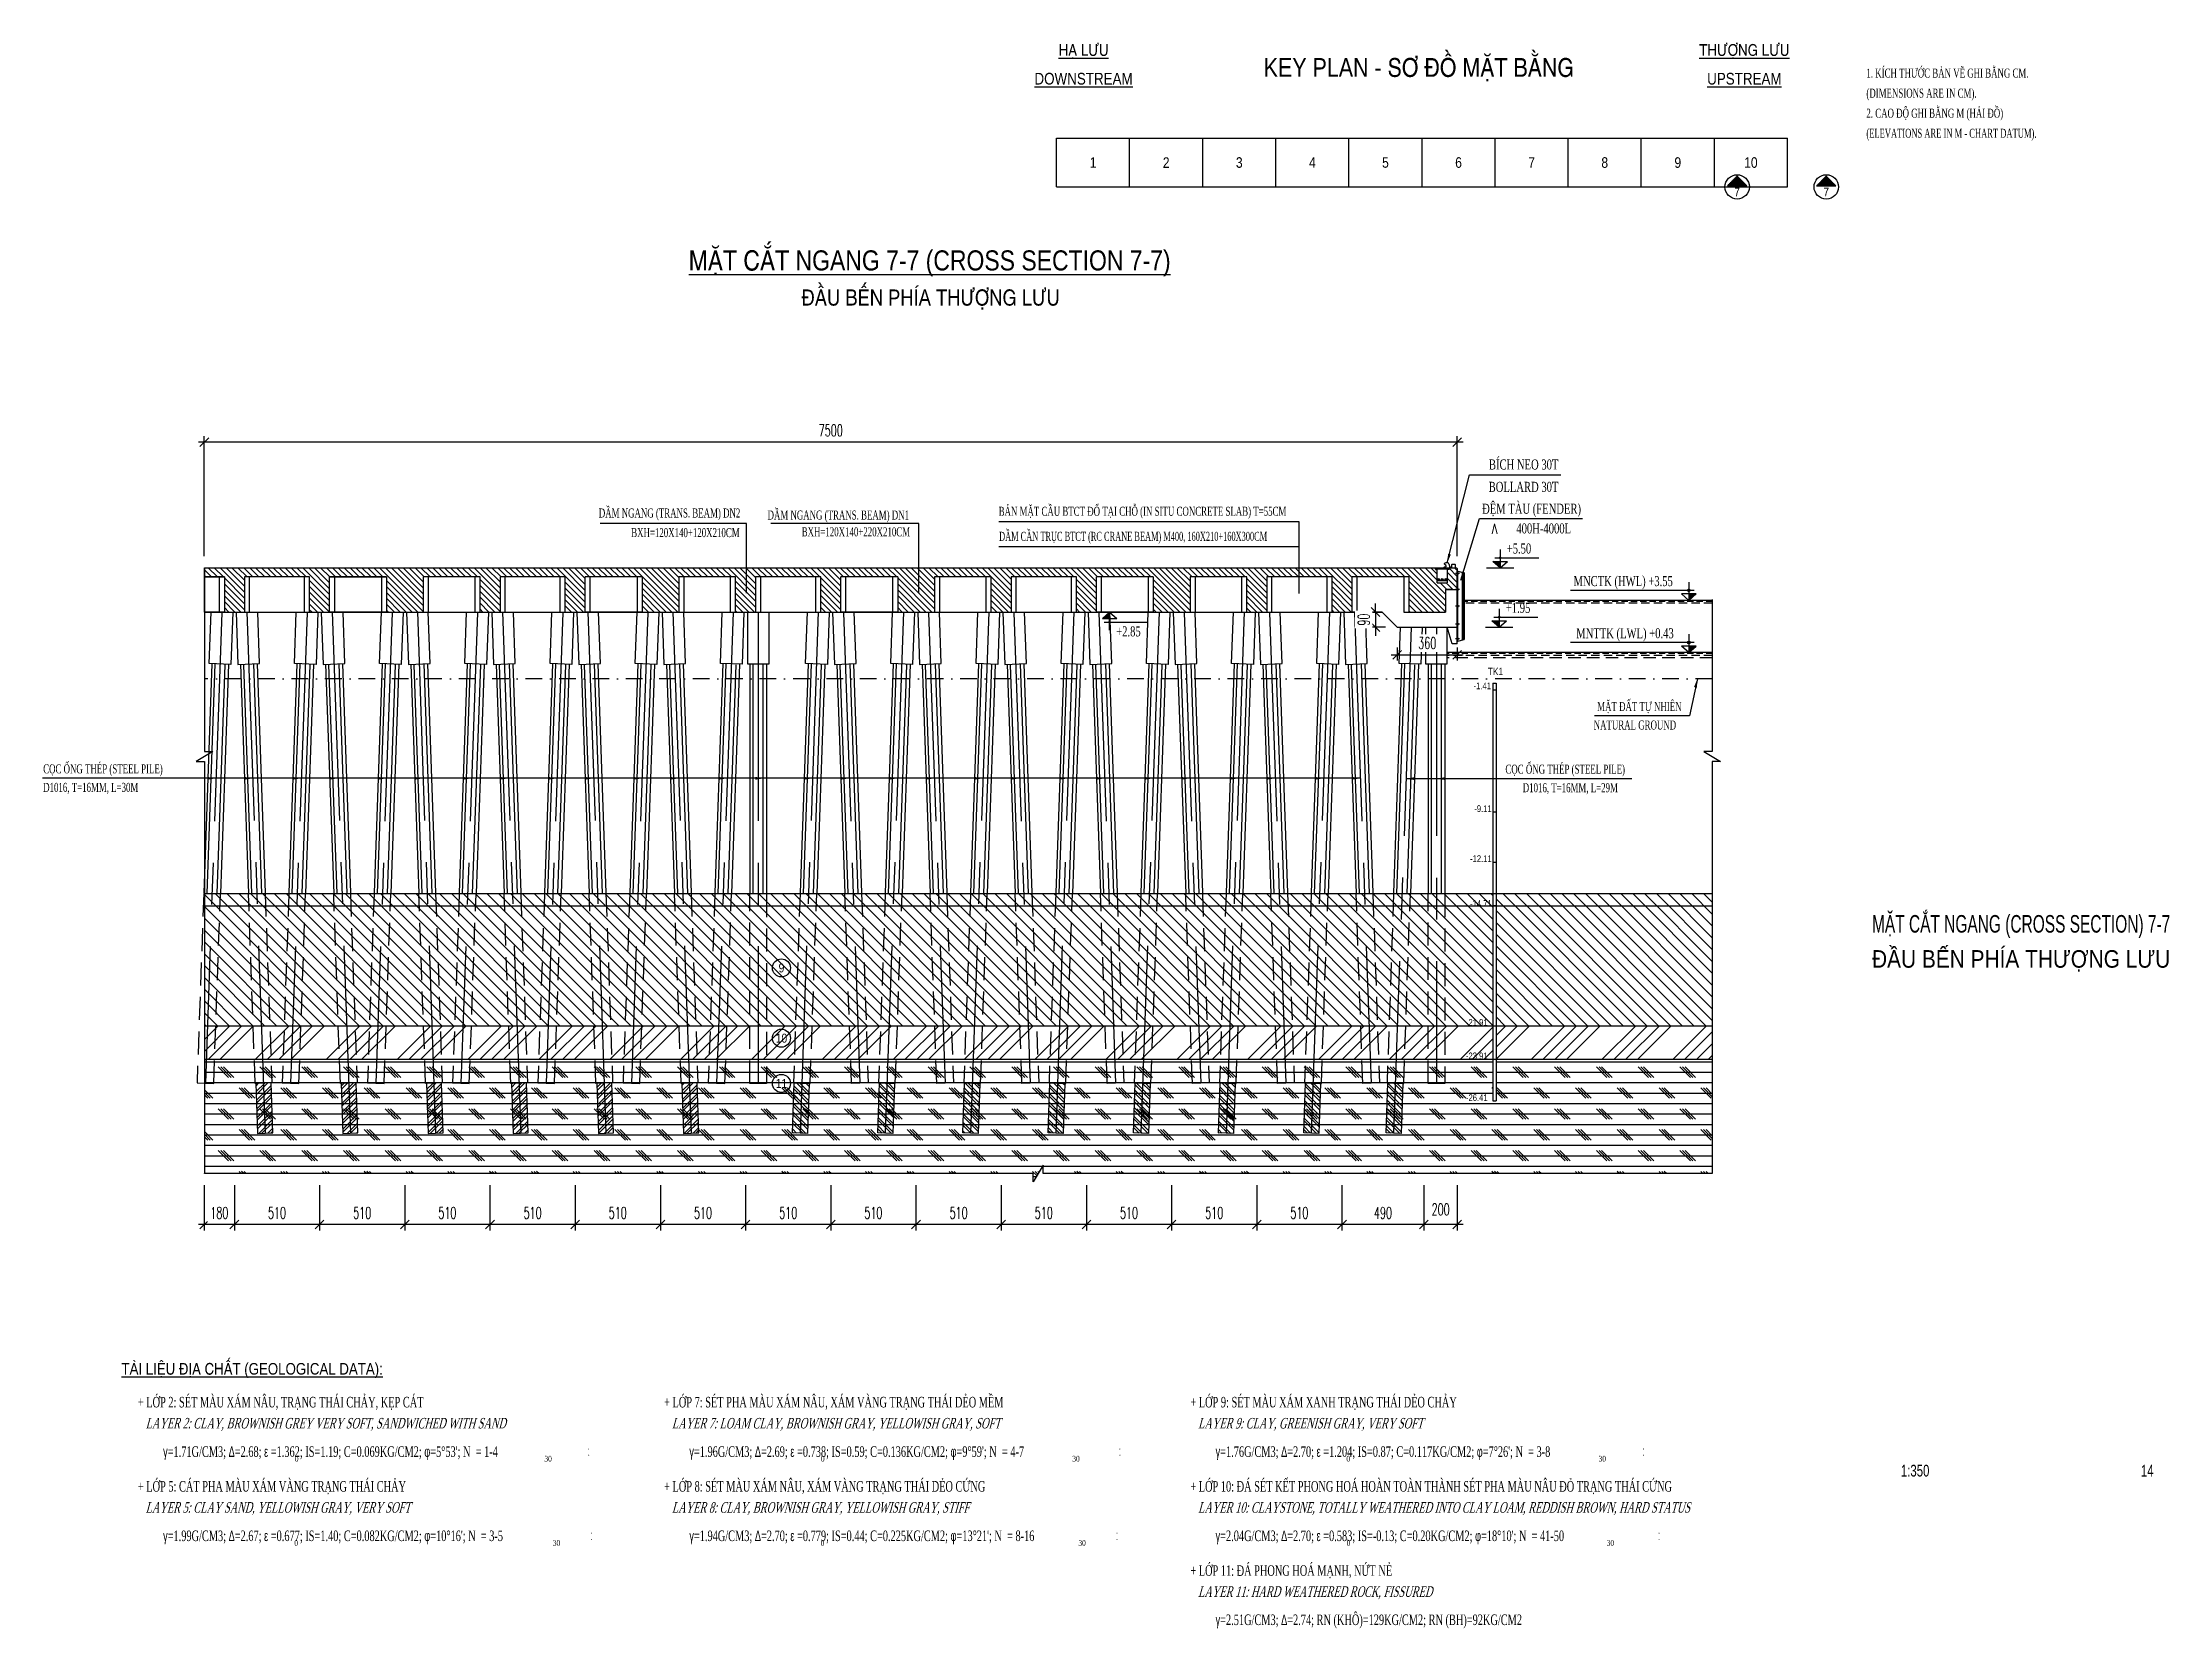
# Model space of a CAD drawing. Extents: x 9472 to 112692, y 46655 to 72187.
# Drawn here: x 83168 to 95899, y 46671 to 56162 of the extents above; entities that cross this region are included whole.
import ezdxf
from ezdxf.enums import TextEntityAlignment as Align

# ---------------------------------------------------------------- set-up
doc = ezdxf.new("R2010")
doc.units = 0
doc.header["$LTSCALE"] = 10
doc.header["$MEASUREMENT"] = 0
for name, pattern in [('CENTER', [2, 1.25, -0.25, 0.25, -0.25]), ('DASHDOT', [1, 0.5, -0.25, 0, -0.25]), ('HIDDEN', [0.375, 0.25, -0.125])]:
    doc.linetypes.add(name, pattern=pattern)
doc.layers.get('0').update_dxf_attribs({"color": 6, "linetype": 'CONTINUOUS'})
for name, color, linetype in [('Border', 3, 'CONTINUOUS'), ('COBAN', 3, 'CONTINUOUS'), ('Dem tau', 45, 'CONTINUOUS'), ('Dia chat', 8, 'CONTINUOUS'), ('Hatch', 8, 'CONTINUOUS'), ('Hatch coc', 8, 'CONTINUOUS'), ('KHUAT', 9, 'HIDDEN'), ('Khuat 151', 151, 'HIDDEN'), ('Khung', 1, 'CONTINUOUS'), ('Kich thuoc', 2, 'CONTINUOUS'), ('KT', 2, 'CONTINUOUS'), ('Lop dat', 171, 'CONTINUOUS'), ('Net tim', 6, 'CONTINUOUS'), ('Net vang', 8, 'CONTINUOUS'), ('Text', 4, 'CONTINUOUS'), ('Tim', 8, 'CENTER')]:
    doc.layers.add(name, color=color, linetype=linetype)
doc.styles.add('Chu thuong', font='vnsimple.shx', dxfattribs={"width": 0.75})
doc.styles.add('CMB-2', font='Vhavanb.ttf', dxfattribs={"width": 1.5, "height": 2})
doc.styles.add('Hung', font='Vharialn.ttf')
doc.styles.add('Kichthuoc', font='romans.shx', dxfattribs={"width": 0.6})
doc.styles.get("Standard").update_dxf_attribs({"font": 'vntimeh.shx', "width": 0.65})
doc.styles.add('Ten', font='Vharialn.ttf')
doc.linetypes.add('DAT_LINE', pattern='A,0.2,[2,g.shx,S=0.017,R=0,X=-0.017,Y=0],0.22', length=0.42)
doc.dimstyles.new('Dim 350', dxfattribs={"dimscale": 350, "dimtxt": 0.2, "dimasz": 0.15, "dimexe": 0.1, "dimexo": 0.2, "dimgap": 0.1, "dimtad": 1, "dimdec": 0, "dimlfac": -1, "dimzin": 0, "dimdsep": 46, "dimtxsty": 'Kichthuoc', "dimblk": 'OBLIQUE', "dimcen": 0.1, "dimdle": 0.1, "dimclrd": 2, "dimclre": 2, "dimclrt": 4, "dimadec": 0, "dimazin": 0, "dimtfac": 1, "dimtdec": 0, "dimtix": 1, "dimtmove": 2, "dimatfit": 3, "dimfxl": 1, "dimtfill": 1, "dimtolj": 1, "dimtzin": 0, "dimarcsym": 0})
doc.dimstyles.new('Le 350', dxfattribs={"dimscale": 350, "dimtxt": 0.2, "dimasz": 0.15, "dimexe": 0.1, "dimexo": 0.2, "dimgap": 0.1, "dimtad": 1, "dimdec": 0, "dimzin": 0, "dimdsep": 46, "dimtxsty": 'Kichthuoc', "dimblk": 'ARCHTICK', "dimcen": 0, "dimdle": 0.1, "dimclrd": 2, "dimclre": 2, "dimclrt": 256, "dimadec": 0, "dimazin": 0, "dimtfac": 1, "dimtdec": 0, "dimtix": 1, "dimtmove": 2, "dimatfit": 3, "dimfxl": 1, "dimtolj": 1, "dimtzin": 0, "dimarcsym": 0})

msp = doc.modelspace()

# ---------------------------------------------------------------- texts
at = {"layer": 'Text', "style": 'Ten'}
for s, height, p in [('%%uh¹ l\xadu', 70, (89399.1, 56082.7)), ('%%uth\xadîng l\xadu', 70, (93354.5, 56082.7)), ('key plan - s¬ ®å mÆt b»ng', 112, (91406, 55957.2)), ('%%Udownstream', 70, (89399.1, 55910.8)), ('%%Uupstream', 70, (93354.5, 55910.8))]:
    msp.add_text(s, height=height, dxfattribs=at).set_placement(p, align=Align.CENTER)
at = {"layer": 'Text'}
for s, height, width, p in [('1. kÝch th\xadíc b¶n vÏ ghi b»ng cm.', 54, 0.65, (94084.9, 55952.3)), ('(dimensions are in cm).', 54, 0.65, (94084.9, 55832.3)), ('2. cao ®é ghi b»ng m (h¶i ®å)', 54, 0.65, (94084.9, 55712.3)), ('(elevations are in m - chart datum).', 54, 0.625, (94084.9, 55592.3)), ('+5.50', 60, 0.7, (91932, 53104.2)), ('+1.95', 60, 0.7, (91926.6, 52749.2)), ('+2.85', 60, 0.7, (89594.3, 52608.2)), ('cäc èng thÐp (steel pile)', 54, 0.65, (83171.5, 51788.5)), ('d1016, t=16mm, l=30m', 54, 0.65, (83171.5, 51677.7)), ('+ líp 2: sÐt mµu x¸m n©u, tr¹ng th¸i ch¶y, kÑp c¸t', 63, 0.65, (83738.2, 47994)), ('+ líp 7: sÐt pha mµu x¸m n©u, x¸m vµng tr¹ng th¸i dÎo mÒm', 63, 0.65, (86888.2, 47994)), ('+ líp 9: sÐt mµu x¸m xanh tr¹ng th¸i dÎo ch¶y', 63, 0.65, (90038.2, 47994)), ('.', 34.7, 0.7, (86431.6, 47742.5)), ('.', 34.7, 0.7, (89611, 47742.5)), ('.', 34.7, 0.7, (92745.1, 47742.5)), ('0', 34.7, 0.7, (84677.6, 47669.5)), ('30', 34.65, 0.7, (86171.8, 47669.5)), ('.', 34.7, 0.7, (86431.6, 47705.7)), ('0', 34.7, 0.7, (87826.7, 47669.5)), ('30', 34.65, 0.7, (89331.7, 47669.5)), ('.', 34.7, 0.7, (89611, 47705.7)), ('0', 34.7, 0.7, (90972.3, 47669.5)), ('30', 34.65, 0.7, (92481.6, 47669.5)), ('.', 34.7, 0.7, (92745.1, 47705.7)), ('+ líp 5: c¸t pha mµu x¸m vµng tr¹ng th¸i ch¶y', 63, 0.65, (83738.2, 47490)), ('+ líp 8: sÐt mµu x¸m n©u, x¸m vµng tr¹ng th¸i dÎo cøng', 63, 0.65, (86888.2, 47490)), ('+ líp 10: ®¸ sÐt kÕt phong ho¸ hoµn toµn thµnh sÐt pha mµu n©u ®á tr¹ng th¸i cøng', 63, 0.65, (90038.2, 47490)), ('.', 34.7, 0.7, (86447.3, 47238.5)), ('.', 34.7, 0.7, (89593.9, 47238.5)), ('.', 34.7, 0.7, (92838.4, 47238.5)), ('0', 34.7, 0.7, (84674.6, 47165.5)), ('30', 34.65, 0.7, (86221.9, 47165.5)), ('.', 34.7, 0.7, (86447.3, 47201.7)), ('0', 34.7, 0.7, (87824.9, 47165.5)), ('30', 34.65, 0.7, (89368.1, 47165.5)), ('.', 34.7, 0.7, (89593.9, 47201.7)), ('0', 34.7, 0.7, (90973.4, 47165.5)), ('30', 34.65, 0.7, (92530.5, 47165.5)), ('.', 34.7, 0.7, (92838.4, 47201.7)), ('+ líp 11: ®¸ phong ho¸ m¹nh, nøt nÎ', 63, 0.65, (90038.2, 46986))]:
    msp.add_text(s, height=height, dxfattribs=dict(at, width=width)).set_placement(p)
at = {"layer": 'Text', "style": 'Ten'}
for s, p in [('1', (89456.1, 55444.1)), ('2', (89893.6, 55444.1)), ('3', (90331.1, 55444.1)), ('4', (90768.6, 55444.1)), ('5', (91206.1, 55444.1)), ('6', (91643.6, 55444.1)), ('7', (92081.1, 55444.1)), ('8', (92518.6, 55444.1)), ('9', (92956.1, 55444.1)), ('10', (93393.6, 55444.1))]:
    msp.add_text(s, height=63, dxfattribs=at).set_placement(p, align=Align.MIDDLE)
for p in [(93311.1, 55267.7), (93844.4, 55267.7)]:
    msp.add_text('7', height=52.5, dxfattribs=at).set_placement(p, align=Align.MIDDLE_CENTER)
at = {"layer": 'Text'}
for s, height, style, p in [('%%UMÆt c¾t ngang 7-7 (cross section 7-7)', 120, 'Hung', (88477.9, 54798.3)), ('®Çu bÕn phÝa th\xadîng l\xadu', 96, 'Ten', (88483.8, 54588.3)), ('TK1', 44, 'Ten', (91864.5, 52376.2))]:
    msp.add_text(s, height=height, rotation=360, dxfattribs=dict(at, style=style)).set_placement(p, align=Align.CENTER)
for s, height, width, p in [('BÝch neo 30t', 60, 0.7, (92241.5, 53607)), ('bollard 30t', 60, 0.7, (92241.5, 53473.2)), ('§Öm tµu (fender)', 60, 0.7, (92376.8, 53342.3)), ('400H-4000L', 60, 0.7, (92317.3, 53224.3)), ('mÆt ®Êt tù nhiªn', 54, 0.65, (92978.6, 52161.6)), ('natural ground', 54, 0.65, (92946, 52050.8))]:
    msp.add_text(s, height=height, rotation=360, dxfattribs=dict(at, width=width)).set_placement(p, align=Align.RIGHT)
at = {"layer": 'Text', "ltscale": 2, "style": 'Chu thuong', "width": 0.75}
msp.add_text('V', height=60, rotation=180, dxfattribs=at).set_placement((91876.7, 53221.8), align=Align.TOP_LEFT)
at = {"layer": 'Text'}
for s, height, width, p in [('mnctk (hwl) +3.55', 60, 0.7, (92332.1, 52909.2)), ('mnttk (lwl) +0.43', 60, 0.7, (92348.1, 52597.2)), ('cäc èng thÐp (steel pile)', 54, 0.65, (91924.3, 51786.6)), ('d1016, t=16mm, l=29m', 54, 0.65, (92028, 51675.7))]:
    msp.add_text(s, height=height, rotation=360, dxfattribs=dict(at, width=width)).set_placement(p)
at = {"layer": 'Text', "style": 'Ten'}
for s, p in [('-1.41', (91733.6, 52292.1)), ('-9.11', (91737.9, 51557.7)), ('-12.11', (91712.4, 51257.7)), ('-14.71', (91712.4, 50989.7)), ('-21.91', (91687.7, 50277.7)), ('-23.91', (91687.7, 50077.7)), ('-26.41', (91687.7, 49827.7))]:
    msp.add_text(s, height=40, rotation=360, dxfattribs=at).set_placement(p)
at = {"layer": 'Text', "style": 'CMB-2'}
for s, width, p, p2 in [('MÆt c¾t ngang (cross section) 7-7', 0.663152, (94118.7, 50835.4), (95903.7, 50835.4)), ('®Çu bÕn phÝa th\xadîng l\xadu', 0.949815, (94118.7, 50625.4), (95903.7, 50625.4))]:
    msp.add_text(s, height=105, dxfattribs=dict(at, width=width)).set_placement(p, p2, align=Align.FIT)
at = {"layer": 'Text', "style": 'Ten'}
for s, p in [('9', (87590.8, 50624.4)), ('10', (87590.8, 50203.7)), ('11', (87590.8, 49932.7))]:
    msp.add_text(s, height=54, rotation=360, dxfattribs=at).set_placement(p, align=Align.MIDDLE)
msp.add_text('%%uTµi liÖu ®Þa chÊt (geological data):', height=69.3, dxfattribs=at).set_placement((83640.3, 48190.2))
at = {"layer": 'Text', "oblique": 15, "width": 0.65}
for s, p in [('   layer 2: clay, brownish grey very soft, sandwiched with sand', (83738.2, 47868)), ('   layer 7: loam clay, brownish gray, yellowish gray, soft', (86888.2, 47868)), ('   layer 9: clay, greenish gray, very soft', (90038.2, 47868)), ('   layer 5: clay sand, yellowish gray, very soft', (83738.2, 47364)), ('   layer 8: clay, brownish gray, yellowish gray, stiff', (86888.2, 47364)), ('   layer 10: claystone, totally weathered into clay loam, reddish brown, hard status', (90038.2, 47364)), ('   layer 11: hard weathered rock, fissured', (90038.2, 46860))]:
    msp.add_text(s, height=63, dxfattribs=at).set_placement(p)
at = {"layer": 'Text', "style": 'Ten', "width": 0.85}
for s, p in [('1:350', (94376.7, 47580.4)), ('14', (95766.2, 47580.4))]:
    msp.add_text(s, height=70, dxfattribs=at).set_placement(p, align=Align.CENTER)
at = {"layer": 'Text', "char_height": 63, "width": 13860, "attachment_point": 7}
for s, insert in [("{\\Fgreeks.shx|c1;g}=1.71g/cm3; {\\Fgreeks.shx|c0;D}=2.68; {\\Fgreeks.shx|c1;e} =1.362; iS=1.19; C=0.069kg/cm2; {\\Fgreeks.shx|c1;f}=5°53'; n  = 1-4", (83889.4, 47679)), ("{\\Fgreeks.shx|c1;g}=1.96g/cm3; {\\Fgreeks.shx|c0;D}=2.69; {\\Fgreeks.shx|c1;e} =0.738; iS=0.59; C=0.136kg/cm2; {\\Fgreeks.shx|c1;f}=9°59'; n  = 4-7", (87039.4, 47679)), ("{\\Fgreeks.shx|c1;g}=1.76g/cm3; {\\Fgreeks.shx|c0;D}=2.70; {\\Fgreeks.shx|c1;e} =1.204; iS=0.87; C=0.117kg/cm2; {\\Fgreeks.shx|c1;f}=7°26'; n  = 3-8", (90189.4, 47679)), ("{\\Fgreeks.shx|c1;g}=1.99g/cm3; {\\Fgreeks.shx|c0;D}=2.67; {\\Fgreeks.shx|c1;e} =0.677; iS=1.40; C=0.082kg/cm2; {\\Fgreeks.shx|c1;f}=10°16'; n  = 3-5", (83889.4, 47175)), ("{\\Fgreeks.shx|c1;g}=1.94g/cm3; {\\Fgreeks.shx|c0;D}=2.70; {\\Fgreeks.shx|c1;e} =0.779; iS=0.44; C=0.225kg/cm2; {\\Fgreeks.shx|c1;f}=13°21'; n  = 8-16", (87039.4, 47175)), ("{\\Fgreeks.shx|c1;g}=2.04g/cm3; {\\Fgreeks.shx|c0;D}=2.70; {\\Fgreeks.shx|c1;e} =0.583; iS=-0.13; C=0.20kg/cm2; {\\Fgreeks.shx|c1;f}=18°10'; n  = 41-50", (90189.4, 47175)), ('{\\Fgreeks.shx|c1;g}=2.51g/cm3; {\\Fgreeks.shx|c0;D}=2.74; rN (KH¤)=129kg/cm2; rN (BH)=92kg/cm2', (90189.4, 46671))]:
    msp.add_mtext(s, dxfattribs=dict(at, insert=insert))

# ---------------------------------------------------------------- blocks, each defined once
blk = doc.blocks.new('_Oblique')
at = {"color": 0, "linetype": 'ByBlock', "lineweight": -2}
blk.add_line((-0.5, -0.5), (0.5, 0.5), dxfattribs=at)
blk = doc.blocks.new('*D165')
at = {"layer": 'Kich thuoc', "color": 2, "lineweight": -2}
for p, q in [((91436, 49324), (91436, 49053)), ((91636, 49324), (91636, 49053)), ((91671, 49088), (91401, 49088))]:
    blk.add_line(p, q, dxfattribs=at)
at = {"layer": 'Kich thuoc', "color": 4, "insert": (91536, 49179), "char_height": 70, "attachment_point": 5, "style": 'Kichthuoc', "bg_fill": 3, "box_fill_scale": 1.25, "bg_fill_color": 9, "bg_fill_true_color": 13158600, "bg_fill_transparency": 15075052}
blk.add_mtext('\\A1;200', dxfattribs=at)
at = {"layer": 'Kich thuoc', "color": 2, "lineweight": -2, "xscale": 52.5, "yscale": 52.5, "zscale": 52.5}
for p, rotation in [((91436, 49088), 179.9999999999986), ((91636, 49088), 359.9999999999986)]:
    blk.add_blockref('_Oblique', p, dxfattribs=dict(at, rotation=rotation))
blk = doc.blocks.new('*D166')
at = {"layer": 'Kich thuoc', "color": 2, "lineweight": -2}
for p, q in [((91671, 53771), (84101, 53771)), ((84136, 53089), (84136, 53806)), ((91636, 53089), (91636, 53806))]:
    blk.add_line(p, q, dxfattribs=at)
at = {"layer": 'Kich thuoc', "color": 2, "lineweight": -2, "xscale": 52.5, "yscale": 52.5, "zscale": 52.5}
for p, rotation in [((84136, 53771), 179.9999999999986), ((91636, 53771), 359.9999999999986)]:
    blk.add_blockref('_Oblique', p, dxfattribs=dict(at, rotation=rotation))
at = {"layer": 'Kich thuoc', "color": 4, "insert": (87886, 53841), "char_height": 70, "attachment_point": 5, "style": 'Kichthuoc', "bg_fill": 3, "box_fill_scale": 1.25, "bg_fill_color": 9, "bg_fill_true_color": 13158600, "bg_fill_transparency": 5605616}
blk.add_mtext('\\A1;7500', dxfattribs=at)
blk = doc.blocks.new('_ArchTick')
at = {"color": 0, "linetype": 'ByBlock', "const_width": 0.15}
blk.add_lwpolyline([(-0.5, -0.5), (0.5, 0.5)], dxfattribs=at)
blk = doc.blocks.new('*X3')
at = {"color": 0, "linetype": 'ByBlock'}
for p, q in [((-219.799, 160.64), (-219.197, 160.64)), ((-219.789, 160.65), (-219.207, 160.65)), ((-219.779, 160.66), (-219.217, 160.66)), ((-219.769, 160.67), (-219.227, 160.67)), ((-219.759, 160.68), (-219.237, 160.68)), ((-219.749, 160.69), (-219.247, 160.69)), ((-219.739, 160.7), (-219.257, 160.7)), ((-219.729, 160.71), (-219.267, 160.71)), ((-219.719, 160.72), (-219.277, 160.72)), ((-219.709, 160.73), (-219.287, 160.73)), ((-219.699, 160.74), (-219.297, 160.74)), ((-219.689, 160.75), (-219.307, 160.75)), ((-219.679, 160.76), (-219.317, 160.76)), ((-219.669, 160.77), (-219.327, 160.77)), ((-219.659, 160.78), (-219.337, 160.78)), ((-219.649, 160.79), (-219.347, 160.79)), ((-219.639, 160.8), (-219.357, 160.8)), ((-219.629, 160.81), (-219.367, 160.81)), ((-219.619, 160.82), (-219.377, 160.82)), ((-219.609, 160.83), (-219.387, 160.83)), ((-219.599, 160.84), (-219.397, 160.84)), ((-219.589, 160.85), (-219.407, 160.85)), ((-219.579, 160.86), (-219.417, 160.86)), ((-219.569, 160.87), (-219.427, 160.87)), ((-219.559, 160.88), (-219.437, 160.88)), ((-219.549, 160.89), (-219.447, 160.89)), ((-219.539, 160.9), (-219.457, 160.9)), ((-219.529, 160.91), (-219.467, 160.91)), ((-219.519, 160.92), (-219.477, 160.92)), ((-219.509, 160.93), (-219.487, 160.93)), ((-219.499, 160.94), (-219.497, 160.94)), ((-219.889, 160.55), (-219.107, 160.55)), ((-219.879, 160.56), (-219.117, 160.56)), ((-219.869, 160.57), (-219.127, 160.57)), ((-219.859, 160.58), (-219.137, 160.58)), ((-219.849, 160.59), (-219.147, 160.59)), ((-219.839, 160.6), (-219.157, 160.6)), ((-219.829, 160.61), (-219.167, 160.61)), ((-219.819, 160.62), (-219.177, 160.62)), ((-219.809, 160.63), (-219.187, 160.63))]:
    blk.add_line(p, q, dxfattribs=at)
blk = doc.blocks.new('Coc 29m')
at = {"layer": 'Hatch coc'}
h = blk.add_hatch(dxfattribs=at)
h.set_pattern_fill('ANSI32', color=256, scale=100, angle=90, style=0)
h.set_pattern_definition([(135, (-871127.543, -137510.546), (-26.5165043, -26.5165043), []), (135, (-871127.543, -137492.87), (-26.5165043, -26.5165043), [])])
h.paths.add_polyline_path([(-174, -2896), (-219, -2894), (-229, -3194), (-184, -3196)])
h.paths.add_polyline_path([(-129, -2898), (-174, -2896), (-184, -3196), (-139, -3197)])
for p, q in [((-136, -386), (-184, -1758)), ((-36, -389), (-84, -1762)), ((36, -389), (84, -1762)), ((136, -386), (184, -1758))]:
    blk.add_line(p, q)
for points in [[(-10, -77), (-21, -390), (-151, -385), (-140, -77)], [(10, -77), (21, -390), (151, -385), (140, -77)], [(-129, -2898), (-139, -3197), (-229, -3194), (-219, -2894)]]:
    blk.add_lwpolyline(points)
at = {"linetype": 'HIDDEN', "ltscale": 55}
for points in [[(-184, -1762), (-224, -2894), (-124, -2898), (-84, -1762)], [(184, -1762), (224, -2894), (124, -2898), (84, -1762)]]:
    blk.add_lwpolyline(points, dxfattribs=at)
at = {"layer": 'Hatch coc'}
for p, q in [((-164, -1762), (-116, -386)), ((-104, -1762), (-56, -393)), ((104, -1762), (56, -393)), ((164, -1762), (116, -386))]:
    blk.add_line(p, q, dxfattribs=at)
at = {"layer": 'Tim', "ltscale": 100}
for p, q in [((-75, -75), (-184, -3196)), ((75, -79), (174, -2896))]:
    blk.add_line(p, q, dxfattribs=at)
blk = doc.blocks.new('Lamda 400H-3500L (mben)')
at = {"layer": 'Dem tau', "color": 0}
for p, q in [((0, 0), (0, 420)), ((4, 420), (0, 420)), ((4, 0), (4, 420)), ((4, 420), (40, 410)), ((30, 7), (30, 413)), ((33, 412), (33, 8)), ((40, 410), (40, 10)), ((4, 0), (0, 0)), ((4, 0), (40, 10))]:
    blk.add_line(p, q, dxfattribs=at)
for points in [[(4, 411), (3, 411), (3, 399), (4, 399)], [(4, 316), (3, 316), (3, 304), (4, 304)], [(4, 216), (3, 216), (3, 204), (4, 204)], [(4, 108), (3, 108), (3, 96), (4, 96)], [(4, 21), (3, 21), (3, 9), (4, 9)]]:
    blk.add_lwpolyline(points, dxfattribs=at)
at = {"layer": 'Tim', "color": 0, "ltscale": 10}
for p, q in [((14, 405), (-10, 405)), ((14, 310), (-10, 310)), ((14, 210), (-10, 210)), ((14, 102), (-10, 102)), ((14, 15), (-10, 15))]:
    blk.add_line(p, q, dxfattribs=at)
blk = doc.blocks.new('*D170')
at = {"color": 2, "lineweight": -2}
for p, q in [((90946, 49324), (90946, 49053)), ((91436, 49324), (91436, 49053)), ((91471, 49088), (90911, 49088))]:
    blk.add_line(p, q, dxfattribs=at)
at = {"color": 2, "lineweight": -2, "xscale": 52.5, "yscale": 52.5, "zscale": 52.5}
for p, rotation in [((90946, 49088), 179.9999999999986), ((91436, 49088), 359.9999999999986)]:
    blk.add_blockref('_Oblique', p, dxfattribs=dict(at, rotation=rotation))
at = {"color": 4, "insert": (91191, 49158), "char_height": 70, "attachment_point": 5, "style": 'Kichthuoc', "bg_fill": 3, "box_fill_scale": 1.25, "bg_fill_color": 9, "bg_fill_true_color": 13158600, "bg_fill_transparency": 11732736}
blk.add_mtext('\\A1;490', dxfattribs=at)
blk = doc.blocks.new('*D171')
at = {"color": 2, "lineweight": -2}
for p, q in [((90436, 49324), (90436, 49053)), ((90946, 49324), (90946, 49053)), ((90981, 49088), (90401, 49088))]:
    blk.add_line(p, q, dxfattribs=at)
at = {"color": 2, "lineweight": -2, "xscale": 52.5, "yscale": 52.5, "zscale": 52.5}
for p, rotation in [((90436, 49088), 179.9999999999986), ((90946, 49088), 359.9999999999986)]:
    blk.add_blockref('_Oblique', p, dxfattribs=dict(at, rotation=rotation))
at = {"color": 4, "insert": (90691, 49158), "char_height": 70, "attachment_point": 5, "style": 'Kichthuoc', "bg_fill": 3, "box_fill_scale": 1.25, "bg_fill_color": 9, "bg_fill_true_color": 13158600, "bg_fill_transparency": 11732736}
blk.add_mtext('\\A1;510', dxfattribs=at)
blk = doc.blocks.new('*D172')
at = {"color": 2, "lineweight": -2}
for p, q in [((89926, 49324), (89926, 49053)), ((90436, 49324), (90436, 49053)), ((90471, 49088), (89891, 49088))]:
    blk.add_line(p, q, dxfattribs=at)
at = {"color": 2, "lineweight": -2, "xscale": 52.5, "yscale": 52.5, "zscale": 52.5}
for p, rotation in [((89926, 49088), 179.9999999999986), ((90436, 49088), 359.9999999999986)]:
    blk.add_blockref('_Oblique', p, dxfattribs=dict(at, rotation=rotation))
at = {"color": 4, "insert": (90181, 49158), "char_height": 70, "attachment_point": 5, "style": 'Kichthuoc', "bg_fill": 3, "box_fill_scale": 1.25, "bg_fill_color": 9, "bg_fill_true_color": 13158600, "bg_fill_transparency": 11732736}
blk.add_mtext('\\A1;510', dxfattribs=at)
blk = doc.blocks.new('*D173')
at = {"color": 2, "lineweight": -2}
for p, q in [((89416, 49324), (89416, 49053)), ((89926, 49324), (89926, 49053)), ((89961, 49088), (89381, 49088))]:
    blk.add_line(p, q, dxfattribs=at)
at = {"color": 2, "lineweight": -2, "xscale": 52.5, "yscale": 52.5, "zscale": 52.5}
for p, rotation in [((89416, 49088), 179.9999999999986), ((89926, 49088), 359.9999999999986)]:
    blk.add_blockref('_Oblique', p, dxfattribs=dict(at, rotation=rotation))
at = {"color": 4, "insert": (89671, 49158), "char_height": 70, "attachment_point": 5, "style": 'Kichthuoc', "bg_fill": 3, "box_fill_scale": 1.25, "bg_fill_color": 9, "bg_fill_true_color": 13158600, "bg_fill_transparency": 11732736}
blk.add_mtext('\\A1;510', dxfattribs=at)
blk = doc.blocks.new('*D174')
at = {"color": 2, "lineweight": -2}
for p, q in [((88906, 49324), (88906, 49053)), ((89416, 49324), (89416, 49053)), ((89451, 49088), (88871, 49088))]:
    blk.add_line(p, q, dxfattribs=at)
at = {"color": 2, "lineweight": -2, "xscale": 52.5, "yscale": 52.5, "zscale": 52.5}
for p, rotation in [((88906, 49088), 179.9999999999986), ((89416, 49088), 359.9999999999986)]:
    blk.add_blockref('_Oblique', p, dxfattribs=dict(at, rotation=rotation))
at = {"color": 4, "insert": (89161, 49158), "char_height": 70, "attachment_point": 5, "style": 'Kichthuoc', "bg_fill": 3, "box_fill_scale": 1.25, "bg_fill_color": 9, "bg_fill_true_color": 13158600, "bg_fill_transparency": 5605632}
blk.add_mtext('\\A1;510', dxfattribs=at)
blk = doc.blocks.new('*D175')
at = {"color": 2, "lineweight": -2}
for p, q in [((88396, 49324), (88396, 49053)), ((88906, 49324), (88906, 49053)), ((88941, 49088), (88361, 49088))]:
    blk.add_line(p, q, dxfattribs=at)
at = {"color": 2, "lineweight": -2, "xscale": 52.5, "yscale": 52.5, "zscale": 52.5}
for p, rotation in [((88396, 49088), 179.9999999999986), ((88906, 49088), 359.9999999999986)]:
    blk.add_blockref('_Oblique', p, dxfattribs=dict(at, rotation=rotation))
at = {"color": 4, "insert": (88651, 49158), "char_height": 70, "attachment_point": 5, "style": 'Kichthuoc', "bg_fill": 3, "box_fill_scale": 1.25, "bg_fill_color": 9, "bg_fill_true_color": 13158600, "bg_fill_transparency": 11732736}
blk.add_mtext('\\A1;510', dxfattribs=at)
blk = doc.blocks.new('*D176')
at = {"color": 2, "lineweight": -2}
for p, q in [((87886, 49324), (87886, 49053)), ((88396, 49324), (88396, 49053)), ((88431, 49088), (87851, 49088))]:
    blk.add_line(p, q, dxfattribs=at)
at = {"color": 2, "lineweight": -2, "xscale": 52.5, "yscale": 52.5, "zscale": 52.5}
for p, rotation in [((87886, 49088), 179.9999999999986), ((88396, 49088), 359.9999999999986)]:
    blk.add_blockref('_Oblique', p, dxfattribs=dict(at, rotation=rotation))
at = {"color": 4, "insert": (88141, 49158), "char_height": 70, "attachment_point": 5, "style": 'Kichthuoc', "bg_fill": 3, "box_fill_scale": 1.25, "bg_fill_color": 9, "bg_fill_true_color": 13158600, "bg_fill_transparency": 5605100}
blk.add_mtext('\\A1;510', dxfattribs=at)
blk = doc.blocks.new('*D177')
at = {"color": 2, "lineweight": -2}
for p, q in [((87376, 49324), (87376, 49053)), ((87886, 49324), (87886, 49053)), ((87921, 49088), (87341, 49088))]:
    blk.add_line(p, q, dxfattribs=at)
at = {"color": 2, "lineweight": -2, "xscale": 52.5, "yscale": 52.5, "zscale": 52.5}
for p, rotation in [((87376, 49088), 179.9999999999986), ((87886, 49088), 359.9999999999986)]:
    blk.add_blockref('_Oblique', p, dxfattribs=dict(at, rotation=rotation))
at = {"color": 4, "insert": (87631, 49158), "char_height": 70, "attachment_point": 5, "style": 'Kichthuoc', "bg_fill": 3, "box_fill_scale": 1.25, "bg_fill_color": 9, "bg_fill_true_color": 13158600, "bg_fill_transparency": 637839}
blk.add_mtext('\\A1;510', dxfattribs=at)
blk = doc.blocks.new('*D178')
at = {"color": 2, "lineweight": -2}
for p, q in [((86866, 49324), (86866, 49053)), ((87376, 49324), (87376, 49053)), ((87411, 49088), (86831, 49088))]:
    blk.add_line(p, q, dxfattribs=at)
at = {"color": 2, "lineweight": -2, "xscale": 52.5, "yscale": 52.5, "zscale": 52.5}
for p, rotation in [((86866, 49088), 179.9999999999986), ((87376, 49088), 359.9999999999986)]:
    blk.add_blockref('_Oblique', p, dxfattribs=dict(at, rotation=rotation))
at = {"color": 4, "insert": (87121, 49158), "char_height": 70, "attachment_point": 5, "style": 'Kichthuoc', "bg_fill": 3, "box_fill_scale": 1.25, "bg_fill_color": 9, "bg_fill_true_color": 13158600, "bg_fill_transparency": 16676348}
blk.add_mtext('\\A1;510', dxfattribs=at)
blk = doc.blocks.new('*D179')
at = {"color": 2, "lineweight": -2}
for p, q in [((86356, 49324), (86356, 49053)), ((86866, 49324), (86866, 49053)), ((86901, 49088), (86321, 49088))]:
    blk.add_line(p, q, dxfattribs=at)
at = {"color": 2, "lineweight": -2, "xscale": 52.5, "yscale": 52.5, "zscale": 52.5}
for p, rotation in [((86356, 49088), 179.9999999999986), ((86866, 49088), 359.9999999999986)]:
    blk.add_blockref('_Oblique', p, dxfattribs=dict(at, rotation=rotation))
at = {"color": 4, "insert": (86611, 49158), "char_height": 70, "attachment_point": 5, "style": 'Kichthuoc', "bg_fill": 3, "box_fill_scale": 1.25, "bg_fill_color": 9, "bg_fill_true_color": 13158600, "bg_fill_transparency": 16676348}
blk.add_mtext('\\A1;510', dxfattribs=at)
blk = doc.blocks.new('*D180')
at = {"color": 2, "lineweight": -2}
for p, q in [((85846, 49324), (85846, 49053)), ((86356, 49324), (86356, 49053)), ((86391, 49088), (85811, 49088))]:
    blk.add_line(p, q, dxfattribs=at)
at = {"color": 2, "lineweight": -2, "xscale": 52.5, "yscale": 52.5, "zscale": 52.5}
for p, rotation in [((85846, 49088), 179.9999999999986), ((86356, 49088), 359.9999999999986)]:
    blk.add_blockref('_Oblique', p, dxfattribs=dict(at, rotation=rotation))
at = {"color": 4, "insert": (86101, 49158), "char_height": 70, "attachment_point": 5, "style": 'Kichthuoc', "bg_fill": 3, "box_fill_scale": 1.25, "bg_fill_color": 9, "bg_fill_true_color": 13158600, "bg_fill_transparency": 16676364}
blk.add_mtext('\\A1;510', dxfattribs=at)
blk = doc.blocks.new('*D181')
at = {"color": 2, "lineweight": -2}
for p, q in [((85336, 49324), (85336, 49053)), ((85846, 49324), (85846, 49053)), ((85881, 49088), (85301, 49088))]:
    blk.add_line(p, q, dxfattribs=at)
at = {"color": 2, "lineweight": -2, "xscale": 52.5, "yscale": 52.5, "zscale": 52.5}
for p, rotation in [((85336, 49088), 179.9999999999986), ((85846, 49088), 359.9999999999986)]:
    blk.add_blockref('_Oblique', p, dxfattribs=dict(at, rotation=rotation))
at = {"color": 4, "insert": (85591, 49158), "char_height": 70, "attachment_point": 5, "style": 'Kichthuoc', "bg_fill": 3, "box_fill_scale": 1.25, "bg_fill_color": 9, "bg_fill_true_color": 13158600, "bg_fill_transparency": 11732736}
blk.add_mtext('\\A1;510', dxfattribs=at)
blk = doc.blocks.new('*D182')
at = {"color": 2, "lineweight": -2}
for p, q in [((84826, 49324), (84826, 49053)), ((85336, 49324), (85336, 49053)), ((85371, 49088), (84791, 49088))]:
    blk.add_line(p, q, dxfattribs=at)
at = {"color": 2, "lineweight": -2, "xscale": 52.5, "yscale": 52.5, "zscale": 52.5}
for p, rotation in [((84826, 49088), 179.9999999999986), ((85336, 49088), 359.9999999999986)]:
    blk.add_blockref('_Oblique', p, dxfattribs=dict(at, rotation=rotation))
at = {"color": 4, "insert": (85081, 49158), "char_height": 70, "attachment_point": 5, "style": 'Kichthuoc', "bg_fill": 3, "box_fill_scale": 1.25, "bg_fill_color": 9, "bg_fill_true_color": 13158600, "bg_fill_transparency": 16676364}
blk.add_mtext('\\A1;510', dxfattribs=at)
blk = doc.blocks.new('*D183')
at = {"color": 2, "lineweight": -2}
for p, q in [((84316, 49324), (84316, 49053)), ((84826, 49324), (84826, 49053)), ((84861, 49088), (84281, 49088))]:
    blk.add_line(p, q, dxfattribs=at)
at = {"color": 2, "lineweight": -2, "xscale": 52.5, "yscale": 52.5, "zscale": 52.5}
for p, rotation in [((84316, 49088), 179.9999999999986), ((84826, 49088), 359.9999999999986)]:
    blk.add_blockref('_Oblique', p, dxfattribs=dict(at, rotation=rotation))
at = {"color": 4, "insert": (84571, 49158), "char_height": 70, "attachment_point": 5, "style": 'Kichthuoc', "bg_fill": 3, "box_fill_scale": 1.25, "bg_fill_color": 9, "bg_fill_true_color": 13158600, "bg_fill_transparency": 837744}
blk.add_mtext('\\A1;510', dxfattribs=at)
blk = doc.blocks.new('*D184')
at = {"color": 2, "lineweight": -2}
for p, q in [((84136, 49324), (84136, 49053)), ((84316, 49324), (84316, 49053)), ((84351, 49088), (84101, 49088))]:
    blk.add_line(p, q, dxfattribs=at)
at = {"color": 2, "lineweight": -2, "xscale": 52.5, "yscale": 52.5, "zscale": 52.5}
for p, rotation in [((84136, 49088), 179.9999999999986), ((84316, 49088), 359.9999999999986)]:
    blk.add_blockref('_Oblique', p, dxfattribs=dict(at, rotation=rotation))
at = {"color": 4, "insert": (84226, 49158), "char_height": 70, "attachment_point": 5, "style": 'Kichthuoc', "bg_fill": 3, "box_fill_scale": 1.25, "bg_fill_color": 9, "bg_fill_true_color": 13158600, "bg_fill_transparency": 16676364}
blk.add_mtext('\\A1;180', dxfattribs=at)
blk = doc.blocks.new('*D185')
at = {"color": 2, "lineweight": -2}
for p, q in [((91241, 52498), (91671, 52498)), ((91276, 52541), (91276, 52463)), ((91636, 52541), (91636, 52463))]:
    blk.add_line(p, q, dxfattribs=at)
at = {"color": 2, "lineweight": -2, "xscale": 52.5, "yscale": 52.5, "zscale": 52.5, "rotation": 180}
blk.add_blockref('_Oblique', (91276, 52498), dxfattribs=at)
at = {"color": 2, "lineweight": -2, "xscale": 52.5, "yscale": 52.5, "zscale": 52.5}
blk.add_blockref('_Oblique', (91636, 52498), dxfattribs=at)
at = {"color": 4, "insert": (91456, 52568), "char_height": 70, "attachment_point": 5, "style": 'Kichthuoc', "bg_fill": 3, "box_fill_scale": 1.25, "bg_fill_color": 9, "bg_fill_true_color": 13158600, "bg_fill_transparency": 16676348}
blk.add_mtext('\\A1;360', dxfattribs=at)
blk = doc.blocks.new('*D205')
at = {"layer": 'Hatch', "color": 2, "lineweight": -2}
for p, q in [((91116, 52754), (91111, 52754)), ((91146, 52754), (91146, 52806)), ((91146, 52754), (91146, 52664)), ((91206, 52664), (91111, 52664)), ((91146, 52664), (91146, 52611))]:
    blk.add_line(p, q, dxfattribs=at)
at = {"layer": 'Hatch', "color": 2, "lineweight": -2, "xscale": 52.5, "yscale": 52.5, "zscale": 52.5}
for p, rotation in [((91146, 52754), 270), ((91146, 52664), 90)]:
    blk.add_blockref('_Oblique', p, dxfattribs=dict(at, rotation=rotation))
at = {"layer": 'Hatch', "color": 4, "insert": (91076, 52709), "char_height": 70, "attachment_point": 5, "rotation": 90, "style": 'Kichthuoc', "bg_fill": 3, "box_fill_scale": 1.25, "bg_fill_color": 9, "bg_fill_true_color": 13158600, "bg_fill_transparency": 4843824}
blk.add_mtext('\\A1;90', dxfattribs=at)

# ---------------------------------------------------------------- hatches: boundary and pattern name
at = {"layer": 'Dia chat'}
h = msp.add_hatch(dxfattribs=at)
h.set_pattern_fill('ANSI34', color=256, scale=400, style=0)
h.paths.add_polyline_path([(91848.2, 50277.7), (84136.3, 50277.7), (84136.3, 50077.7), (91848.2, 50077.7)])
h.paths.add_polyline_path([(93162.5, 50277.7), (91868.2, 50277.7), (91868.2, 50077.7), (93162.5, 50077.7)])
h.paths.add_polyline_path([(87542.6, 50162.3), (87639, 50162.3), (87639, 50245), (87542.6, 50245)], flags=24)
h.paths.add_polyline_path([(91677.5, 50066.8), (91827.9, 50066.8), (91827.9, 50128.1), (91677.5, 50128.1)], flags=9)
h.paths.add_polyline_path([(91677.5, 50266.8), (91827.9, 50266.8), (91827.9, 50328.1), (91677.5, 50328.1)], flags=9)
at = {"layer": 'Hatch'}
h = msp.add_hatch(dxfattribs=at)
h.set_pattern_fill('ANSI31', color=256, scale=400, angle=90, style=0)
h.paths.add_polyline_path([(91848.2, 51068.7), (84136.3, 51068.7), (84136.3, 50277.7), (91848.2, 50277.7)])
h = msp.add_hatch(dxfattribs=at)
h.set_pattern_fill('ANSI31', color=256, scale=400, angle=90, style=0)
h.paths.add_polyline_path([(93162.5, 51068.7), (91868.2, 51068.7), (91868.2, 50277.7), (93162.5, 50277.7)])
at = {"layer": 'Hatch coc'}
h = msp.add_hatch(dxfattribs=at)
h.set_pattern_fill('ANSI32', color=256, scale=100, angle=90, style=0)
h.set_pattern_definition([(135, (-779688.354, -84679.724), (-26.5165043, -26.5165043), []), (135, (-779688.354, -84662.046), (-26.5165043, -26.5165043), [])])
h.paths.add_polyline_path([(91265.5, 49934.9), (91220.5, 49936.4), (91210.1, 49636.6), (91255.1, 49635)])
h.paths.add_polyline_path([(91310.5, 49933.3), (91265.5, 49934.9), (91255.1, 49635), (91300, 49633.5)])
at = {"layer": 'Kich thuoc'}
h = msp.add_hatch(color=256, dxfattribs=at)
h.paths.add_polyline_path([(91892.7, 53056.9), (91849, 53056.9), (91892.7, 53018.7)])
h.paths.add_polyline_path([(91892.7, 53078.7), (91884.5, 53078.7, 0.4142136), (91892.7, 53070.5)])
h.paths.add_polyline_path([(91892.7, 53086.9, 0.4142136), (91884.5, 53078.7), (91892.7, 53078.7)])
h.paths.add_polyline_path([(91892.7, 53086.9), (91892.7, 53078.7), (91900.8, 53078.7, 0.4142136)])
h.paths.add_polyline_path([(91900.8, 53078.7), (91892.7, 53078.7), (91892.7, 53070.5, 0.4142136)])
h = msp.add_hatch(color=256, dxfattribs=at)
h.paths.add_polyline_path([(93021.4, 52861.9), (93065.1, 52861.9), (93021.4, 52823.7)])
h.paths.add_polyline_path([(93021.4, 52883.7), (93029.6, 52883.7, -0.4142136), (93021.4, 52875.5)])
h.paths.add_polyline_path([(93021.4, 52891.9, -0.4142136), (93029.6, 52883.7), (93021.4, 52883.7)])
h.paths.add_polyline_path([(93021.4, 52891.9), (93021.4, 52883.7), (93013.2, 52883.7, -0.4142136)])
h.paths.add_polyline_path([(93013.2, 52883.7), (93021.4, 52883.7), (93021.4, 52875.5, -0.4142136)])
h = msp.add_hatch(color=256, dxfattribs=at)
h.paths.add_polyline_path([(89555, 52715.5), (89511.4, 52715.5), (89555, 52753.7)])
h.paths.add_polyline_path([(89555, 52693.7), (89546.8, 52693.7, -0.4142136), (89555, 52701.9)])
h.paths.add_polyline_path([(89555, 52685.5, -0.4142136), (89546.8, 52693.7), (89555, 52693.7)])
h.paths.add_polyline_path([(89555, 52685.5), (89555, 52693.7), (89563.2, 52693.7, -0.4142136)])
h.paths.add_polyline_path([(89563.2, 52693.7), (89555, 52693.7), (89555, 52701.9, -0.4142136)])
h = msp.add_hatch(color=256, dxfattribs=at)
h.paths.add_polyline_path([(91887.2, 52701.9), (91843.6, 52701.9), (91887.2, 52663.7)])
h.paths.add_polyline_path([(91887.2, 52723.7), (91879, 52723.7, 0.4142136), (91887.2, 52715.5)])
h.paths.add_polyline_path([(91887.2, 52731.9, 0.4142136), (91879, 52723.7), (91887.2, 52723.7)])
h.paths.add_polyline_path([(91887.2, 52731.9), (91887.2, 52723.7), (91895.4, 52723.7, 0.4142136)])
h.paths.add_polyline_path([(91895.4, 52723.7), (91887.2, 52723.7), (91887.2, 52715.5, 0.4142136)])
h = msp.add_hatch(color=256, dxfattribs=at)
h.paths.add_polyline_path([(93021.4, 52549.9), (93065.1, 52549.9), (93021.4, 52511.7)])
h.paths.add_polyline_path([(93021.4, 52571.7), (93029.6, 52571.7, -0.4142136), (93021.4, 52563.5)])
h.paths.add_polyline_path([(93021.4, 52579.9, -0.4142136), (93029.6, 52571.7), (93021.4, 52571.7)])
h.paths.add_polyline_path([(93021.4, 52579.9), (93021.4, 52571.7), (93013.2, 52571.7, -0.4142136)])
h.paths.add_polyline_path([(93013.2, 52571.7), (93021.4, 52571.7), (93021.4, 52563.5, -0.4142136)])

# ---------------------------------------------------------------- linework, layer by layer
for p, q in [((89674.9, 55298.3), (89674.9, 55590)), ((90112.4, 55298.3), (90112.4, 55590)), ((90549.9, 55298.3), (90549.9, 55590)), ((90549.9, 55298.3), (90549.9, 55590)), ((90987.4, 55298.3), (90987.4, 55590)), ((90987.4, 55298.3), (90987.4, 55590)), ((91424.9, 55298.3), (91424.9, 55590)), ((91424.9, 55298.3), (91424.9, 55590)), ((91862.4, 55298.3), (91862.4, 55590)), ((91862.4, 55298.3), (91862.4, 55590)), ((92299.9, 55298.3), (92299.9, 55590)), ((92299.9, 55298.3), (92299.9, 55590)), ((92737.4, 55298.3), (92737.4, 55590)), ((92737.4, 55298.3), (92737.4, 55590)), ((93174.9, 55298.3), (93174.9, 55590)), ((93174.9, 55298.3), (93174.9, 55590)), ((91516.3, 52943.7), (91576.3, 52943.7)), ((91516.3, 52928.7), (91576.3, 52928.7)), ((91566.3, 52888.7), (91566.3, 52753.7)), ((91566.3, 52888.7), (91636.3, 52888.7)), ((84136.3, 52753.7), (91186.3, 52753.7)), ((84256.3, 52753.7), (84136.3, 52753.7)), ((84376.3, 52753.7), (84766.3, 52753.7)), ((85226.3, 52753.7), (84886.3, 52753.7)), ((85446.3, 52753.7), (85786.3, 52753.7)), ((85906.3, 52753.7), (86296.3, 52753.7)), ((86756.3, 52753.7), (86416.3, 52753.7)), ((86976.3, 52753.7), (87316.3, 52753.7)), ((87436.3, 52753.7), (87826.3, 52753.7)), ((88286.3, 52753.7), (87946.3, 52753.7)), ((88506.3, 52753.7), (88846.3, 52753.7)), ((88966.3, 52753.7), (89356.3, 52753.7)), ((89816.3, 52753.7), (89476.3, 52753.7)), ((90036.3, 52753.7), (90376.3, 52753.7)), ((90496.3, 52753.7), (90886.3, 52753.7)), ((90886.3, 52753.7), (91006.3, 52753.7)), ((91186.3, 52753.7), (91006.3, 52753.7)), ((91276.3, 52663.7), (91186.3, 52753.7)), ((91316.3, 52753.7), (91566.3, 52753.7)), ((91606.3, 52563.7), (91576.3, 52663.7)), ((91636.3, 52563.7), (91636.3, 52663.7)), ((91636.3, 52563.7), (91606.3, 52563.7)), ((87240.2, 52445.1), (87192.3, 51073)), ((87340.2, 52441.6), (87292.2, 51068.7)), ((87401.5, 52443.1), (87401.5, 51069.4)), ((87501.5, 52443.1), (87501.5, 51070.2)), ((91303.1, 52445.1), (91255.2, 51073)), ((91403.1, 52441.6), (91355.1, 51068.7)), ((91461.5, 52443.1), (91461.5, 51069.4)), ((91561.5, 52443.1), (91561.5, 51070.2))]:
    msp.add_line(p, q)
for points in [[(88888.8, 53018.7), (88933.8, 53018.7), (91631.3, 53018.7)], [(91636.3, 53013.7), (91636.3, 53003.7)], [(87366.1, 52753.7), (87355.2, 52441.1), (87225.2, 52445.6), (87236, 52753.7)], [(87386.5, 52756), (87386.5, 52443.1), (87516.5, 52443.1), (87516.5, 52751.4)], [(91276.3, 52663.7), (91636.3, 52663.7)], [(91425.9, 52663.7), (91418.1, 52441.1), (91288.2, 52445.6), (91295.8, 52663.7)], [(91446.5, 52663.7), (91446.5, 52443.1), (91576.5, 52443.1), (91576.5, 52663.7)], [(91310.5, 49933.3), (91300, 49633.5), (91210.1, 49636.6), (91220.5, 49936.4)]]:
    msp.add_lwpolyline(points)
at = {"linetype": 'HIDDEN', "ltscale": 55}
for points in [[(87192.2, 51068.7), (87152.6, 49936.6), (87252.6, 49933.1), (87292.2, 51068.7)], [(87501.5, 51065.9), (87501.5, 49933.1), (87401.5, 49933.1), (87401.5, 51069.4)], [(91255.1, 51068.7), (91215.6, 49936.6), (91315.5, 49933.1), (91355.1, 51068.7)], [(91561.5, 51065.9), (91561.5, 49933.1), (91461.5, 49933.1), (91461.5, 51069.4)]]:
    msp.add_lwpolyline(points, dxfattribs=at)
at = {"layer": 'COBAN'}
for p, q in [((91516.3, 52943.7), (91576.3, 52943.7)), ((91516.3, 52942.7), (91576.3, 52942.7))]:
    msp.add_line(p, q, dxfattribs=at)
at = {"layer": 'Dia chat'}
for p, q in [((91848.2, 52327.7), (91848.2, 49827.7)), ((91848.2, 52327.7), (91868.2, 52327.7)), ((91848.2, 52327.7), (91868.2, 52327.7)), ((91848.2, 52327.7), (91868.2, 52327.7)), ((91868.2, 52327.7), (91868.2, 49827.7)), ((91848.2, 52287.7), (91868.2, 52287.7)), ((91848.2, 51557.7), (91868.2, 51557.7)), ((91848.2, 51257.7), (91868.2, 51257.7)), ((84136.3, 50996.6), (93162.5, 50996.6)), ((91848.2, 50997.7), (91868.2, 50997.7)), ((84110.4, 50398.5), (84108.8, 50398.5)), ((84136.3, 50277.7), (93162.5, 50277.7)), ((91848.2, 50277.7), (91868.2, 50277.7)), ((84136.3, 50077.7), (93162.5, 50077.7)), ((91848.2, 50077.7), (91868.2, 50077.7)), ((91848.2, 49827.7), (91868.2, 49827.7))]:
    msp.add_line(p, q, dxfattribs=at)
at = {"layer": 'Dia chat', "color": 8, "linetype": 'DAT_LINE', "ltscale": 40}
msp.add_line((84132.2, 51068.7), (93162.5, 51068.7), dxfattribs=at)
at = {"layer": 'Hatch coc'}
for p, q in [((87212.2, 51068.7), (87260.2, 52444.4)), ((87272.2, 51068.7), (87320, 52437.8)), ((87421.5, 51068.7), (87421.5, 52438.6)), ((87481.5, 51066.6), (87481.5, 52443.1)), ((91275.1, 51068.7), (91323.1, 52444.4)), ((91335.1, 51068.7), (91382.9, 52437.8)), ((91481.5, 51068.7), (91481.5, 52438.6)), ((91541.5, 51066.6), (91541.5, 52443.1))]:
    msp.add_line(p, q, dxfattribs=at)
msp.add_lwpolyline([(93162.5, 52828.7), (93162.5, 51919.1), (93112.5, 51919.1), (93212.5, 51859.1), (93162.5, 51859.1), (93162.5, 49394)], dxfattribs=at)
at = {"layer": 'KHUAT', "linetype": 'HIDDEN'}
msp.add_line((91606.3, 52888.7), (91566.3, 52888.7), dxfattribs=at)
at = {"layer": 'Khuat 151', "color": 7, "ltscale": 15}
for p, q in [((93162.5, 52817.9), (91676.3, 52817.9)), ((93162.5, 52505.9), (91576.7, 52505.9))]:
    msp.add_line(p, q, dxfattribs=at)
at = {"layer": 'Khuat 151', "color": 7, "ltscale": 20}
for p, q in [((93162.5, 52806.3), (91676.3, 52806.3)), ((93162.5, 52494.3), (91577.1, 52494.3))]:
    msp.add_line(p, q, dxfattribs=at)
at = {"layer": 'Khuat 151', "color": 7, "ltscale": 30}
msp.add_line((93162.5, 52480.5), (91577.6, 52480.5), dxfattribs=at)
at = {"layer": 'Khung'}
for p, q in [((89237.4, 55590), (93612.4, 55590)), ((89237.4, 55298.3), (89237.4, 55590)), ((93612.4, 55298.3), (93612.4, 55590)), ((89237.4, 55298.3), (93612.4, 55298.3))]:
    msp.add_line(p, q, dxfattribs=at)
msp.add_lwpolyline([(92812.3, 51068.7), (93043.4, 51068.7)], dxfattribs=at)
at = {"layer": 'Kich thuoc'}
for p, q in [((91892.7, 53127.8), (91892.7, 53018.7)), ((91810.7, 53018.7), (91974.6, 53018.7)), ((91849, 53056.9), (91936.3, 53056.9)), ((91892.7, 53018.7), (91849, 53056.9)), ((91859.9, 53078.7), (92123.3, 53078.7)), ((91892.7, 53018.7), (91936.3, 53056.9)), ((93054.1, 52883.7), (92313.9, 52883.7)), ((93021.4, 52823.7), (92977.8, 52861.9)), ((93065.1, 52861.9), (92977.8, 52861.9)), ((93021.4, 52932.8), (93021.4, 52823.7)), ((93021.4, 52823.7), (93065.1, 52861.9)), ((89473, 52753.7), (89637, 52753.7)), ((89555, 52753.7), (89511.4, 52715.5)), ((89511.4, 52715.5), (89598.6, 52715.5)), ((89555, 52644.6), (89555, 52753.7)), ((89555, 52753.7), (89598.6, 52715.5)), ((91854.5, 52723.7), (92117.9, 52723.7)), ((91887.2, 52772.8), (91887.2, 52663.7)), ((89522.3, 52693.7), (89785.7, 52693.7)), ((91805.2, 52663.7), (91969.2, 52663.7)), ((91887.2, 52663.7), (91843.6, 52701.9)), ((91843.6, 52701.9), (91930.8, 52701.9)), ((91887.2, 52663.7), (91930.8, 52701.9)), ((93021.4, 52620.8), (93021.4, 52511.7)), ((93054.1, 52571.7), (92313.9, 52571.7)), ((93065.1, 52549.9), (92977.8, 52549.9)), ((93021.4, 52511.7), (92977.8, 52549.9)), ((93021.4, 52511.7), (93065.1, 52549.9))]:
    msp.add_line(p, q, dxfattribs=at)
for centre, radius in [((93021.4, 52883.7), 8.18), ((93021.4, 52571.7), 8.18), ((87590.8, 50624.4), 54), ((87590.8, 50203.7), 54), ((87590.8, 49932.7), 54)]:
    msp.add_circle(centre, radius, dxfattribs=at)
at = {"layer": 'KT', "color": 3, "linetype": 'ByBlock', "lineweight": 20, "ltscale": 4}
for centre, radius in [((91524.5, 52948.1, 15.2), 3.23), ((91524.5, 52948.1, 15.2), 2.98), ((91546.5, 52948.1, 15.2), 3.23), ((91546.5, 52948.1, 15.2), 2.98), ((91568.1, 52948.1, 15.2), 3.23), ((91568.1, 52948.1, 15.2), 2.98)]:
    msp.add_circle(centre, radius, dxfattribs=at)
at = {"layer": 'Lop dat', "linetype": 'DASHDOT', "ltscale": 20}
msp.add_line((93162.5, 52354.7), (84136.3, 52354.7), dxfattribs=at)
at = {"layer": 'Net tim', "linetype": 'Continuous'}
for p, q in [((93162.5, 52823.7), (91676.3, 52823.7)), ((93162.5, 52511.7), (91576.5, 52511.7))]:
    msp.add_line(p, q, dxfattribs=at)
at = {"layer": 'Net tim', "linetype": 'ByBlock'}
for centre in [(93311.4, 55298.3), (93844.7, 55298.3)]:
    msp.add_circle(centre, 72.9, dxfattribs=at)
at = {"layer": 'Net vang', "linetype": 'ByBlock'}
for p, q in [((93252.8, 55304.4), (93311.1, 55362.6)), ((93369.3, 55304.4), (93252.8, 55304.4)), ((93311.1, 55362.6), (93369.3, 55304.4)), ((93786.2, 55303.2), (93844.4, 55361.5)), ((93902.7, 55303.2), (93786.2, 55303.2)), ((93844.4, 55361.5), (93902.7, 55303.2))]:
    msp.add_line(p, q, dxfattribs=at)
at = {"layer": 'Net vang'}
msp.add_lwpolyline([(93162.5, 49394), (89157.2, 49394), (89157.2, 49444), (89097.2, 49344), (89097.2, 49394), (84136.3, 49394)], dxfattribs=at)
at = {"layer": 'Text'}
for centre in [(91524.3, 52949.4), (91546.3, 52949.4), (91568.3, 52949.4)]:
    msp.add_circle(centre, 5.27, dxfattribs=at)
at = {"layer": 'Tim', "ltscale": 100}
for p, q in [((87301, 52753.7), (87202.6, 49934.9)), ((87451.5, 52753.7), (87451.5, 49933.1)), ((91360.8, 52663.7), (91255.1, 49635)), ((91511.5, 52663.7), (91511.5, 49933.1))]:
    msp.add_line(p, q, dxfattribs=at)

# ---------------------------------------------------------------- block references
at = {"xscale": -1, "rotation": 359.9999999999902}
for p in [(84316.3, 52830.8), (84826.3, 52830.8), (85336.3, 52830.8), (85846.3, 52830.8), (86356.3, 52830.8), (86866.3, 52830.8)]:
    msp.add_blockref('Coc 29m', p, dxfattribs=at)
for p in [(87886.3, 52830.8), (88396.3, 52830.8), (88906.3, 52830.8), (89416.3, 52830.8), (89926.3, 52830.8), (90436.3, 52830.8), (90946.3, 52830.8)]:
    msp.add_blockref('Coc 29m', p)
at = {"layer": 'Net vang', "linetype": 'ByBlock', "xscale": -145.8333333333357, "yscale": 145.8333333333357, "zscale": 145.8333333333333}
for p in [(61301, 31892.1), (61834.3, 31890.9)]:
    msp.add_blockref('*X3', p, dxfattribs=at)

msp.set_redraw_order([(e.dxf.handle, doc.entitydb.next_handle()) for e in msp.query("TEXT MTEXT ATTDEF DIMENSION ARC_DIMENSION")])  # texts and dimensions are drawn at this point

# ---------------------------------------------------------------- leaders
at = {"layer": 'Kich thuoc'}
for points in [[(93073, 52354.7), (93025.2, 52132), (92457.6, 52132)], [(84206.3, 51758.9), (83167.6, 51758.9)], [(84426.3, 51758.9), (83320.2, 51758.9)], [(84716.3, 51758.9), (83677.6, 51758.9)], [(84936.3, 51758.9), (83830.2, 51758.9)], [(85226.3, 51758.9), (84187.6, 51758.9)], [(85446.3, 51758.9), (84340.2, 51758.9)], [(85736.3, 51758.9), (84697.6, 51758.9)], [(85956.3, 51758.9), (84850.2, 51758.9)], [(86246.3, 51758.9), (85207.6, 51758.9)], [(86466.3, 51758.9), (85360.2, 51758.9)], [(86756.3, 51758.9), (85717.6, 51758.9)], [(86976.3, 51758.9), (85870.2, 51758.9)], [(87266.3, 51758.9), (86227.6, 51758.9)], [(87486.3, 51758.9), (86380.2, 51758.9)], [(87776.3, 51758.9), (86737.6, 51758.9)], [(87996.3, 51758.9), (86890.2, 51758.9)], [(88286.3, 51758.9), (87247.6, 51758.9)], [(88506.3, 51758.9), (87400.2, 51758.9)], [(88796.3, 51758.9), (87757.6, 51758.9)], [(89016.3, 51758.9), (87910.2, 51758.9)], [(89306.3, 51758.9), (88267.6, 51758.9)], [(89526.3, 51758.9), (88420.2, 51758.9)], [(89816.3, 51758.9), (88777.6, 51758.9)], [(90036.3, 51758.9), (88930.2, 51758.9)], [(90326.3, 51758.9), (89287.6, 51758.9)], [(90546.3, 51758.9), (89440.2, 51758.9)], [(90836.3, 51758.9), (89797.6, 51758.9)], [(91056.3, 51758.9), (89950.2, 51758.9)], [(91329.2, 51757), (92527.7, 51757)], [(91511.5, 51757), (92680.3, 51757)]]:
    msp.add_leader(points, dimstyle='Le 350', override={"dimtad": 0, "dimclrd": 256}, dxfattribs=at)

# ---------------------------------------------------------------- next in the draw order: dimensions: what is measured, and where the dimension line sits
dim = msp.add_linear_dim(base=(84136.3, 53771.2), p1=(91636.3, 53018.7), p2=(84136.3, 53018.7), angle=180, dimstyle='Dim 350', dxfattribs=at)
dim.commit()
dim.dimension.update_dxf_attribs({"geometry": '*D166', "text_midpoint": (87886.3, 53841.2)})
dim = msp.add_linear_dim(base=(91436, 49088), p1=(91636.3, 49394), p2=(91436, 49394), angle=180, dimstyle='Dim 350', dxfattribs=at)
dim.commit()
dim.dimension.update_dxf_attribs({"geometry": '*D165', "text_midpoint": (91536.2, 49178.5), "dimtype": 160})

# ---------------------------------------------------------------- next in the draw order: hatches: boundary and pattern name
at = {"layer": 'Hatch'}
h = msp.add_hatch(dxfattribs=at)
h.set_pattern_fill('CORK', color=256, scale=500, style=0)
h.set_pattern_definition([(0, (0, 0), (0, 62.5), []), (135, (31.25, -31.25), (-125, -125), [88.38835, -88.38835]), (135, (46.88, -31.25), (-125, -125), [88.38835, -88.38835]), (135, (62.5, -31.25), (-125, -125), [88.38835, -88.38835])])
h.paths.add_polyline_path([(93162.5, 50077.7), (91868.2, 50077.7), (91868.2, 49827.7), (91848.2, 49827.7), (91848.2, 50077.7), (84136.3, 50077.7), (84136.3, 49394), (89097.2, 49394), (89097.2, 49344), (89157.2, 49444), (89157.2, 49394), (93162.5, 49394)])
h.paths.add_polyline_path([(87542.8, 49892), (87638.7, 49892), (87638.7, 49973.4), (87542.8, 49973.4)], flags=24)
h.paths.add_polyline_path([(91677.5, 50066.8), (91827.9, 50066.8), (91827.9, 50128.1), (91677.5, 50128.1)], flags=9)
h.paths.add_polyline_path([(91677.5, 49816.8), (91827.9, 49816.8), (91827.9, 49878.1), (91677.5, 49878.1)], flags=24)

# ---------------------------------------------------------------- next in the draw order: linework, layer by layer
for p, q in [((84136.3, 53018.7), (88888.8, 53018.7)), ((84136.3, 52753.7), (84136.3, 53018.7)), ((84256.3, 52963.7), (84136.3, 52963.7)), ((84256.3, 52963.7), (84136.3, 52963.7)), ((84256.3, 52963.7), (84136.3, 52963.7)), ((84256.3, 52963.7), (84256.3, 52753.7)), ((84376.3, 52963.7), (84376.3, 52753.7)), ((84766.3, 52963.7), (84376.3, 52963.7)), ((84766.3, 52753.7), (84766.3, 52963.7)), ((84886.3, 52753.7), (84886.3, 52963.7)), ((85226.3, 52963.7), (84886.3, 52963.7)), ((85226.3, 52963.7), (84886.3, 52963.7)), ((85226.3, 52963.7), (84886.3, 52963.7)), ((85226.3, 52963.7), (84886.3, 52963.7)), ((85226.3, 52963.7), (85226.3, 52753.7)), ((85446.3, 52963.7), (85446.3, 52753.7)), ((85786.3, 52963.7), (85446.3, 52963.7)), ((85786.3, 52753.7), (85786.3, 52963.7)), ((85906.3, 52963.7), (85906.3, 52753.7)), ((86296.3, 52963.7), (85906.3, 52963.7)), ((86296.3, 52753.7), (86296.3, 52963.7)), ((86416.3, 52753.7), (86416.3, 52963.7)), ((86756.3, 52963.7), (86416.3, 52963.7)), ((86756.3, 52963.7), (86756.3, 52753.7)), ((86976.3, 52963.7), (86976.3, 52753.7)), ((87316.3, 52963.7), (86976.3, 52963.7)), ((87316.3, 52753.7), (87316.3, 52963.7)), ((87436.3, 52963.7), (87436.3, 52753.7)), ((87826.3, 52963.7), (87436.3, 52963.7)), ((87826.3, 52753.7), (87826.3, 52963.7)), ((87946.3, 52753.7), (87946.3, 52963.7)), ((88286.3, 52963.7), (87946.3, 52963.7)), ((88286.3, 52963.7), (88286.3, 52753.7)), ((88506.3, 52963.7), (88506.3, 52753.7)), ((88846.3, 52963.7), (88506.3, 52963.7)), ((88846.3, 52753.7), (88846.3, 52963.7)), ((88966.3, 52963.7), (88966.3, 52753.7)), ((89356.3, 52963.7), (88966.3, 52963.7)), ((89356.3, 52753.7), (89356.3, 52963.7)), ((89476.3, 52753.7), (89476.3, 52963.7)), ((89816.3, 52963.7), (89476.3, 52963.7)), ((89816.3, 52963.7), (89816.3, 52753.7)), ((90036.3, 52963.7), (90036.3, 52753.7)), ((90376.3, 52963.7), (90036.3, 52963.7)), ((90376.3, 52753.7), (90376.3, 52963.7)), ((90496.3, 52963.7), (90496.3, 52753.7)), ((90886.3, 52963.7), (90496.3, 52963.7)), ((90886.3, 52753.7), (90886.3, 52963.7)), ((91006.3, 52753.7), (91006.3, 52963.7)), ((91346.3, 52963.7), (91006.3, 52963.7)), ((91346.3, 52963.7), (91346.3, 52753.7)), ((91516.3, 52928.7), (91516.3, 53009.7)), ((91576.3, 53009.7), (91576.3, 52928.7)), ((91592.9, 53018.7), (91631.3, 53018.7)), ((91631.3, 53018.7), (91636.3, 53013.7)), ((91636.3, 53013.7), (91636.3, 52753.7)), ((91636.3, 52663.7), (91636.3, 52958.7))]:
    msp.add_line(p, q)
for points in [[(84136.3, 52963.7), (84256.3, 52963.7)], [(84136.3, 52963.7), (84256.3, 52963.7)], [(84886.3, 52963.7), (85226.3, 52963.7)], [(84886.3, 52963.7), (85226.3, 52963.7)], [(91626.3, 53018.7), (91626.3, 53035.7), (91623.3, 53038.7), (91604.3, 53038.7), (91601.3, 53035.7), (91601.3, 53018.7)]]:
    msp.add_lwpolyline(points)
at = {"layer": 'Border'}
for points in [[(91506.3, 53018.3, 0.4142136), (91505.9, 53018.7), (91505.3, 53018.7), (91505.3, 53008.7), (91516.3, 53008.7), (91516.3, 53009.3, 0.4142136), (91515.9, 53009.7), (91507.5, 53009.7, -0.4142136), (91506.3, 53010.9)], [(91586.3, 53018.3, -0.4142136), (91586.7, 53018.7), (91587.3, 53018.7), (91587.3, 53008.7), (91576.3, 53008.7), (91576.3, 53009.3, -0.4142136), (91576.7, 53009.7), (91585.1, 53009.7, 0.4142136), (91586.3, 53010.9)]]:
    msp.add_lwpolyline(points, format="xyb", close=True, dxfattribs=at)
msp.add_lwpolyline([(91584.7, 53009.7), (91507.9, 53009.7), (91507.9, 53018.7), (91584.7, 53018.7)], close=True, dxfattribs=at)
at = {"layer": 'Hatch coc'}
for p, q in [((84226.3, 52753.7), (84226.3, 52963.7)), ((84406.3, 52753.7), (84406.3, 52963.7)), ((84736.3, 52753.7), (84736.3, 52963.7)), ((84916.3, 52753.7), (84916.3, 52963.7)), ((85196.3, 52963.7), (85196.3, 52753.7)), ((85476.3, 52963.7), (85476.3, 52753.7)), ((85756.3, 52753.7), (85756.3, 52963.7)), ((85936.3, 52753.7), (85936.3, 52963.7)), ((86266.3, 52753.7), (86266.3, 52963.7)), ((86446.3, 52753.7), (86446.3, 52963.7)), ((86726.3, 52963.7), (86726.3, 52753.7)), ((87006.3, 52963.7), (87006.3, 52753.7)), ((87286.3, 52753.7), (87286.3, 52963.7)), ((87466.3, 52753.7), (87466.3, 52963.7)), ((87796.3, 52753.7), (87796.3, 52963.7)), ((87976.3, 52753.7), (87976.3, 52963.7)), ((88256.3, 52963.7), (88256.3, 52753.7)), ((88536.3, 52963.7), (88536.3, 52753.7)), ((88816.3, 52753.7), (88816.3, 52963.7)), ((88996.3, 52753.7), (88996.3, 52963.7)), ((89326.3, 52753.7), (89326.3, 52963.7)), ((89506.3, 52753.7), (89506.3, 52963.7)), ((89786.3, 52963.7), (89786.3, 52753.7)), ((90066.3, 52963.7), (90066.3, 52753.7)), ((90346.3, 52753.7), (90346.3, 52963.7)), ((90526.3, 52753.7), (90526.3, 52963.7)), ((90856.3, 52753.7), (90856.3, 52963.7)), ((91036.3, 52753.7), (91036.3, 52963.7)), ((91316.3, 52963.7), (91316.3, 52753.7))]:
    msp.add_line(p, q, dxfattribs=at)
msp.add_lwpolyline([(84136.3, 53018.7), (84136.3, 51919.1), (84186.3, 51919.1), (84086.3, 51859.1), (84136.3, 51859.1), (84136.3, 49394)], dxfattribs=at)
at = {"layer": 'Kich thuoc'}
for p, q in [((87381.6, 53283.5), (86506, 53283.5)), ((87381.6, 52867.7), (87381.6, 53283.5)), ((88413.3, 53283.5), (87527.3, 53283.5)), ((88413.3, 52867.7), (88413.3, 53283.5)), ((90689.8, 53294.7), (88891.3, 53294.7)), ((90689.8, 52863.9), (90689.8, 53294.7)), ((90689.8, 53144.7), (88891.3, 53144.7))]:
    msp.add_line(p, q, dxfattribs=at)
at = {"layer": 'Net tim'}
for p, q in [((91554, 53018.7), (91555.5, 53016)), ((91597.5, 53016), (91555.5, 53016)), ((91563.8, 53021.5), (91556.6, 53021.5)), ((91588.1, 53038.8), (91589.6, 53025)), ((91596.3, 53021.5), (91593.6, 53021.5)), ((91599, 53018.7), (91597.5, 53016))]:
    msp.add_line(p, q, dxfattribs=at)
msp.add_lwpolyline([(91576.5, 53049.2, 0.1173204), (91559.3, 53045.1, 0.7899969), (91560.8, 53039), (91564, 53039, -0.3152795), (91566.4, 53037.3, -0.1446999), (91567.2, 53024.2, -0.3495576), (91563.8, 53021.5)], format="xyb", dxfattribs=at)
for centre, radius, start, end in [((91556.8, 53018.7), 2.75, 94.26561, 180), ((91576.5, 53037.5), 11.7, 6.18862, 90), ((91593.6, 53025.5), 4, 186.18862, 270), ((91596.3, 53018.7), 2.75, 0, 90)]:
    msp.add_arc(centre, radius, start, end, dxfattribs=at)
at = {"layer": 'Text'}
for centre in [(91524.3, 52949.4), (91546.3, 52949.4), (91568.3, 52949.4)]:
    msp.add_circle(centre, 5.7, dxfattribs=at)

# ---------------------------------------------------------------- next in the draw order: block references
at = {"layer": 'Dem tau'}
msp.add_blockref('Lamda 400H-3500L (mben)', (91636.3, 52578.7), dxfattribs=at)

# ---------------------------------------------------------------- next in the draw order: texts
at = {"layer": 'Text', "width": 0.65}
for s, p in [('dÇm ngang (trans. beam) dn2', (87344.3, 53319.6)), ('dÇm ngang (trans. beam) dn1', (88354.3, 53307.4)), ('bXh=120X140+120x210cm', (87340.4, 53202.3)), ('bXh=120X140+220x210cm', (88360.7, 53207))]:
    msp.add_text(s, height=54, dxfattribs=at).set_placement(p, align=Align.RIGHT)
at = {"layer": 'Text'}
for s, width, p in [('b¶n mÆt cÇu btct ®æ t¹i chç (in situ concrete slab) t=55cm', 0.65, (88890.9, 53330)), ('dÇm cÇn trôc btct (rc crane beam) m400, 160x210+160x300cm', 0.55, (88893.7, 53180))]:
    msp.add_text(s, height=54, dxfattribs=dict(at, width=width)).set_placement(p)

# ---------------------------------------------------------------- next in the draw order: leaders
at = {"layer": 'Kich thuoc'}
for points in [[(91576.3, 53049.2), (91709.2, 53574.1), (92255.5, 53574.1)], [(91658.1, 52943.7), (91769.3, 53314.5), (92385.7, 53314.5)]]:
    msp.add_leader(points, dimstyle='Le 350', override={"dimtad": 0, "dimclrd": 256}, dxfattribs=at)

# ---------------------------------------------------------------- next in the draw order: dimensions: what is measured, and where the dimension line sits
dim = msp.add_linear_dim(base=(91636.3, 52498.4), p1=(91276.3, 52610.7), p2=(91636.3, 52610.7), dimstyle='Dim 350', override={"dimfxl": 0.25, "dimtfill": 1})
dim.commit()
dim.dimension.update_dxf_attribs({"geometry": '*D185', "text_midpoint": (91456.3, 52568.4)})
dim = msp.add_linear_dim(base=(90946.3, 49088), p1=(91436, 49394), p2=(90946.3, 49394), angle=180, dimstyle='Dim 350', override={"dimfxl": 0.25, "dimtfill": 1})
dim.commit()
dim.dimension.update_dxf_attribs({"geometry": '*D170', "text_midpoint": (91191.2, 49158)})

# ---------------------------------------------------------------- next in the draw order: dimensions: what is measured, and where the dimension line sits
dim = msp.add_linear_dim(base=(90436.3, 49088), p1=(90946.3, 49394), p2=(90436.3, 49394), angle=180, dimstyle='Dim 350', override={"dimfxl": 0.25, "dimtfill": 1})
dim.commit()
dim.dimension.update_dxf_attribs({"geometry": '*D171', "text_midpoint": (90691.3, 49158)})
at = {"layer": 'Hatch'}
dim = msp.add_linear_dim(base=(91145.9, 52663.7), p1=(91186.3, 52753.7), p2=(91276.3, 52663.7), angle=90, dimstyle='Dim 350', override={"dimfxl": 0.25, "dimtfill": 1}, dxfattribs=at)
dim.commit()
dim.dimension.update_dxf_attribs({"geometry": '*D205', "text_midpoint": (91075.9, 52708.7)})

# ---------------------------------------------------------------- next in the draw order: hatches: boundary and pattern name
h = msp.add_hatch(dxfattribs=at)
h.set_pattern_fill('ANSI31', color=256, scale=200, angle=90, style=0)
h.paths.add_polyline_path([(85446.3, 52963.7), (85786.3, 52963.7), (85786.3, 52753.7), (85906.3, 52753.7), (85906.3, 52963.7), (86296.3, 52963.7), (86296.3, 52753.7), (86416.3, 52753.7), (86416.3, 52963.7), (86756.3, 52963.7), (86756.3, 52753.7), (86976.3, 52753.7), (86976.3, 52963.7), (87316.3, 52963.7), (87316.3, 52753.7), (87436.3, 52753.7), (87436.3, 52963.7), (87826.3, 52963.7), (87826.3, 52753.7), (87946.3, 52753.7), (87946.3, 52963.7), (88286.3, 52963.7), (88286.3, 52753.7), (88506.3, 52753.7), (88506.3, 52963.7), (88846.3, 52963.7), (88846.3, 52753.7), (88966.3, 52753.7), (88966.3, 52963.7), (89356.3, 52963.7), (89356.3, 52753.7), (89476.3, 52753.7), (89476.3, 52963.7), (89816.3, 52963.7), (89816.3, 52753.7), (90036.3, 52753.7), (90036.3, 52963.7), (90376.3, 52963.7), (90376.3, 52753.7), (90496.3, 52753.7), (90496.3, 52963.7), (90689.8, 52963.7), (90689.8, 53018.7), (88933.8, 53018.7), (88888.8, 53018.7), (84136.3, 53018.7), (84136.3, 52963.7), (84256.3, 52963.7), (84256.3, 52753.7), (84376.3, 52753.7), (84376.3, 52963.7), (84496.3, 52963.7), (84766.3, 52963.7), (84766.3, 52753.7), (84886.3, 52753.7), (84886.3, 52963.7), (85226.3, 52963.7), (85226.3, 52753.7), (85446.3, 52753.7)])
h.paths.add_polyline_path([(91006.3, 52963.7), (91346.3, 52963.7), (91346.3, 52753.7), (91566.3, 52753.7), (91566.3, 52888.7), (91636.3, 52888.7), (91636.3, 52958.7), (91636.3, 53013.7), (91631.3, 53018.7), (91592.9, 53018.7), (91584.7, 53018.7), (91584.7, 53009.7), (91576.3, 53009.7), (91576.3, 52928.7), (91516.3, 52928.7), (91516.3, 53008.7), (91505.3, 53008.7), (91505.3, 53018.7), (90689.8, 53018.7), (90689.8, 52963.7), (90886.3, 52963.7), (90886.3, 52753.7), (91006.3, 52753.7)])

# ---------------------------------------------------------------- next in the draw order: dimensions: what is measured, and where the dimension line sits
dim = msp.add_linear_dim(base=(89926.3, 49088), p1=(90436.3, 49394), p2=(89926.3, 49394), angle=180, dimstyle='Dim 350', override={"dimfxl": 0.25, "dimtfill": 1})
dim.commit()
dim.dimension.update_dxf_attribs({"geometry": '*D172', "text_midpoint": (90181.3, 49158)})

# ---------------------------------------------------------------- next in the draw order: dimensions: what is measured, and where the dimension line sits
dim = msp.add_linear_dim(base=(89416.3, 49088), p1=(89926.3, 49394), p2=(89416.3, 49394), angle=180, dimstyle='Dim 350', override={"dimfxl": 0.25, "dimtfill": 1})
dim.commit()
dim.dimension.update_dxf_attribs({"geometry": '*D173', "text_midpoint": (89671.3, 49158)})

# ---------------------------------------------------------------- next in the draw order: dimensions: what is measured, and where the dimension line sits
dim = msp.add_linear_dim(base=(88906.3, 49088), p1=(89416.3, 49394), p2=(88906.3, 49394), angle=180, dimstyle='Dim 350', override={"dimfxl": 0.25, "dimtfill": 1})
dim.commit()
dim.dimension.update_dxf_attribs({"geometry": '*D174', "text_midpoint": (89161.3, 49158)})

# ---------------------------------------------------------------- next in the draw order: dimensions: what is measured, and where the dimension line sits
dim = msp.add_linear_dim(base=(88396.3, 49088), p1=(88906.3, 49394), p2=(88396.3, 49394), angle=180, dimstyle='Dim 350', override={"dimfxl": 0.25, "dimtfill": 1})
dim.commit()
dim.dimension.update_dxf_attribs({"geometry": '*D175', "text_midpoint": (88651.3, 49158)})

# ---------------------------------------------------------------- next in the draw order: dimensions: what is measured, and where the dimension line sits
dim = msp.add_linear_dim(base=(87886.3, 49088), p1=(88396.3, 49394), p2=(87886.3, 49394), angle=180, dimstyle='Dim 350', override={"dimfxl": 0.25, "dimtfill": 1})
dim.commit()
dim.dimension.update_dxf_attribs({"geometry": '*D176', "text_midpoint": (88141.3, 49158)})

# ---------------------------------------------------------------- next in the draw order: dimensions: what is measured, and where the dimension line sits
dim = msp.add_linear_dim(base=(87376.3, 49088), p1=(87886.3, 49394), p2=(87376.3, 49394), angle=180, dimstyle='Dim 350', override={"dimfxl": 0.25, "dimtfill": 1})
dim.commit()
dim.dimension.update_dxf_attribs({"geometry": '*D177', "text_midpoint": (87631.3, 49158)})

# ---------------------------------------------------------------- next in the draw order: dimensions: what is measured, and where the dimension line sits
dim = msp.add_linear_dim(base=(86866.3, 49088), p1=(87376.3, 49394), p2=(86866.3, 49394), angle=180, dimstyle='Dim 350', override={"dimfxl": 0.25, "dimtfill": 1})
dim.commit()
dim.dimension.update_dxf_attribs({"geometry": '*D178', "text_midpoint": (87121.3, 49158)})

# ---------------------------------------------------------------- next in the draw order: dimensions: what is measured, and where the dimension line sits
dim = msp.add_linear_dim(base=(86356.3, 49088), p1=(86866.3, 49394), p2=(86356.3, 49394), angle=180, dimstyle='Dim 350', override={"dimfxl": 0.25, "dimtfill": 1})
dim.commit()
dim.dimension.update_dxf_attribs({"geometry": '*D179', "text_midpoint": (86611.3, 49158)})

# ---------------------------------------------------------------- next in the draw order: dimensions: what is measured, and where the dimension line sits
dim = msp.add_linear_dim(base=(85846.3, 49088), p1=(86356.3, 49394), p2=(85846.3, 49394), angle=180, dimstyle='Dim 350', override={"dimfxl": 0.25, "dimtfill": 1})
dim.commit()
dim.dimension.update_dxf_attribs({"geometry": '*D180', "text_midpoint": (86101.3, 49158)})

# ---------------------------------------------------------------- next in the draw order: dimensions: what is measured, and where the dimension line sits
dim = msp.add_linear_dim(base=(85336.3, 49088), p1=(85846.3, 49394), p2=(85336.3, 49394), angle=180, dimstyle='Dim 350', override={"dimfxl": 0.25, "dimtfill": 1})
dim.commit()
dim.dimension.update_dxf_attribs({"geometry": '*D181', "text_midpoint": (85591.3, 49158)})

# ---------------------------------------------------------------- next in the draw order: dimensions: what is measured, and where the dimension line sits
dim = msp.add_linear_dim(base=(84826.3, 49088), p1=(85336.3, 49394), p2=(84826.3, 49394), angle=180, dimstyle='Dim 350', override={"dimfxl": 0.25, "dimtfill": 1})
dim.commit()
dim.dimension.update_dxf_attribs({"geometry": '*D182', "text_midpoint": (85081.3, 49158)})

# ---------------------------------------------------------------- next in the draw order: dimensions: what is measured, and where the dimension line sits
dim = msp.add_linear_dim(base=(84316.3, 49088), p1=(84826.3, 49394), p2=(84316.3, 49394), angle=180, dimstyle='Dim 350', override={"dimfxl": 0.25, "dimtfill": 1})
dim.commit()
dim.dimension.update_dxf_attribs({"geometry": '*D183', "text_midpoint": (84571.3, 49158)})

# ---------------------------------------------------------------- next in the draw order: dimensions: what is measured, and where the dimension line sits
dim = msp.add_linear_dim(base=(84136.3, 49088), p1=(84316.3, 49394), p2=(84136.3, 49394), angle=180, dimstyle='Dim 350', override={"dimfxl": 0.25, "dimtfill": 1})
dim.commit()
dim.dimension.update_dxf_attribs({"geometry": '*D184', "text_midpoint": (84226.3, 49158)})

doc.saveas('drawing.dxf')
